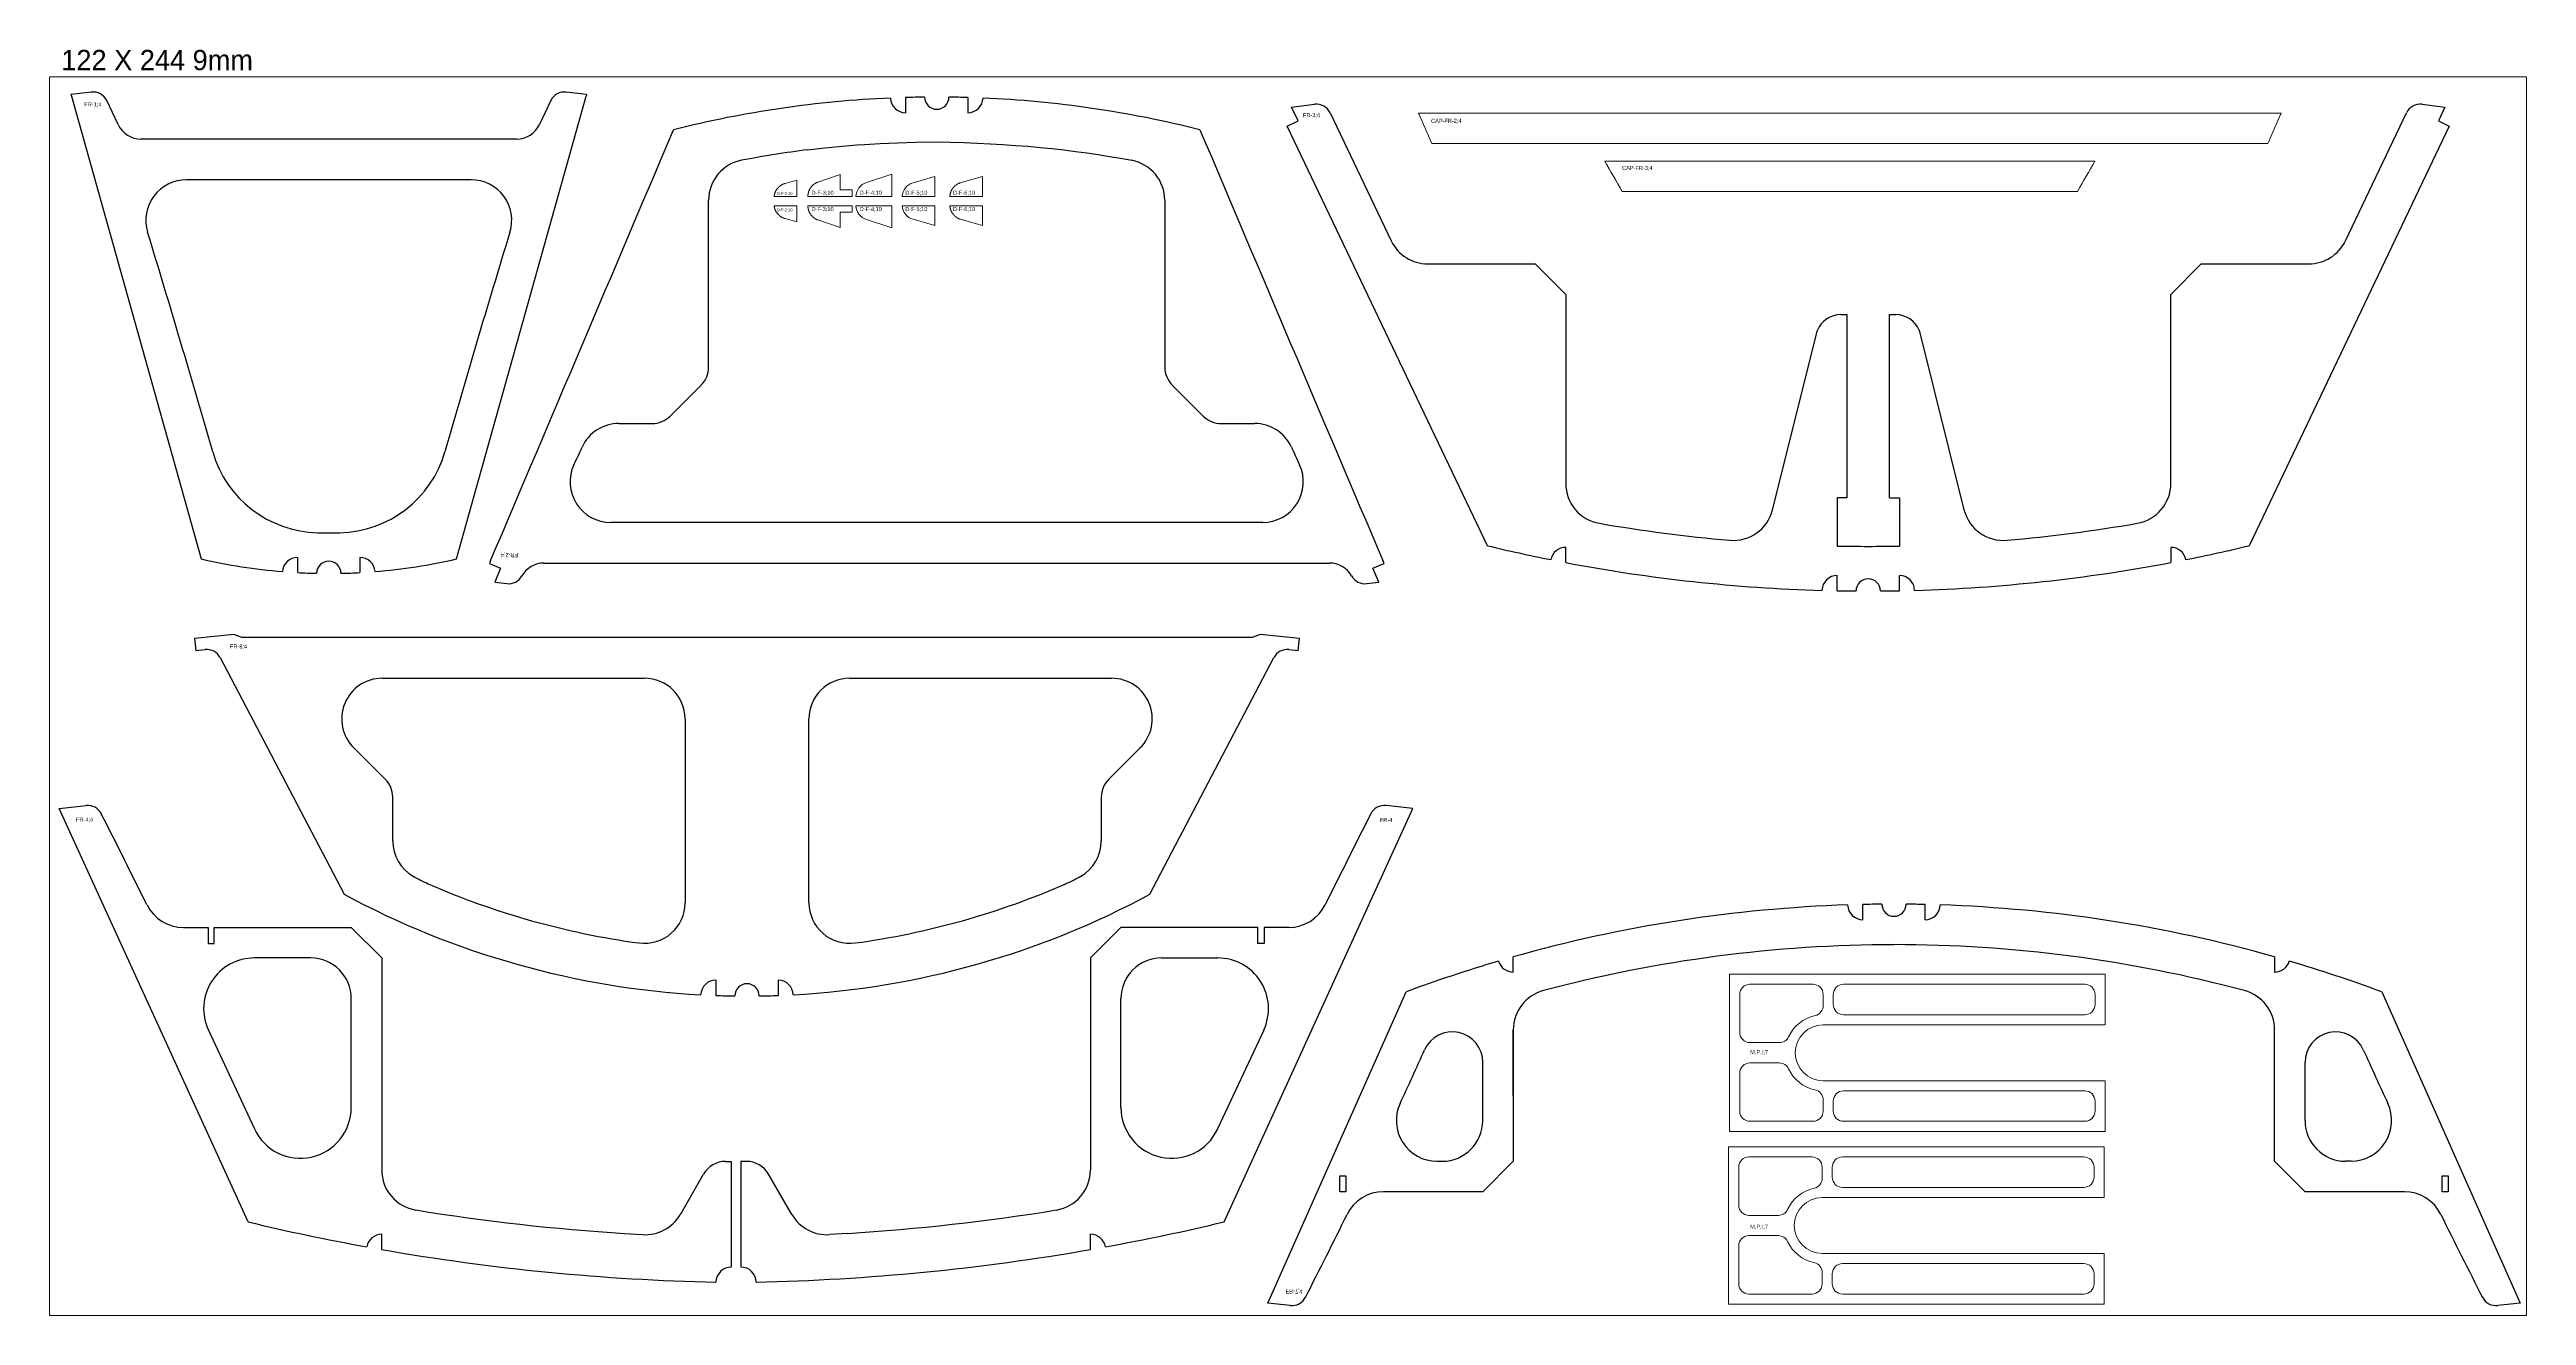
# Model space of a CAD drawing. Header units: millimetres. Extents: x 0 to 7720, y 0 to 5733.
# Drawn here: x 5280 to 7720, y 4486 to 5733 of the extents above; entities that cross this region are included whole.
import ezdxf

# ---------------------------------------------------------------- set-up
doc = ezdxf.new("R2010")
doc.units = ezdxf.units.MM
doc.layers.add('CORTE_9MM', color=4, linetype='Continuous')
doc.layers.add('plate', color=3, linetype='Continuous')

msp = doc.modelspace()

# ---------------------------------------------------------------- linework, layer by layer
at = {"layer": 'CORTE_9MM'}
for p, q in [((5321.2, 5690.9), (5301, 5688.7, 0)), ((5809.1, 5688.7, 0), (5789, 5690.9)), ((6123.3, 5685.6), (6123.3, 5670.6)), ((6184.6, 5685.6), (6184.6, 5670.6)), ((5347.6, 5658.9), (5336.4, 5682.5)), ((5773.8, 5682.5), (5762.5, 5658.9)), ((6499.2, 5657.4, 0), (6510, 5662.6, 0)), ((6503.6, 5676.1, 0), (6526.1, 5678.9, 0)), ((6510, 5662.6, 0), (6503.6, 5676.1, 0)), ((6541.5, 5670.5, 0), (6601.6, 5544.5, 0)), ((7541.6, 5544.5, 0), (7601.7, 5670.5, 0)), ((7617.1, 5678.9, 0), (7639.6, 5676.1, 0)), ((7639.6, 5676.1, 0), (7633.2, 5662.6, 0)), ((7633.2, 5662.6, 0), (7644, 5657.4, 0)), ((5740, 5644.6), (5370.2, 5644.6)), ((6696.4, 5244.1, 0), (6499.2, 5657.4, 0)), ((7644, 5657.4, 0), (7446.8, 5244.1, 0)), ((5695.3, 5604.6), (5414.9, 5604.6)), ((5929.3, 5420.1), (5929.3, 5584.5)), ((6378.6, 5584.4), (6378.6, 5420.1)), ((6637.7, 5521.7, 0), (6743.6, 5521.7, 0)), ((6743.6, 5521.7, 0), (6773.6, 5491.7, 0)), ((7369.7, 5491.7, 0), (7399.7, 5521.7, 0)), ((7399.7, 5521.7, 0), (7505.5, 5521.7, 0)), ((6773.6, 5491.7, 0), (6773.6, 5305.6, 0)), ((7369.7, 5305.6, 0), (7369.7, 5491.7, 0)), ((7044.6, 5471.7, 0), (7050.6, 5471.7, 0)), ((7050.6, 5471.7, 0), (7050.6, 5291.3, 0)), ((7092.6, 5471.7, 0), (7098.7, 5471.7, 0)), ((7092.6, 5291.3, 0), (7092.6, 5471.7, 0)), ((6977.4, 5279.6, 0), (7021.5, 5456.3, 0)), ((7121.7, 5456.3, 0), (7165.9, 5279.6, 0)), ((5891.4, 5371.8), (5922, 5402.4)), ((6385.9, 5402.4), (6416.5, 5371.8)), ((5840.9, 5364.5), (5873.7, 5364.5)), ((6434.2, 5364.5), (6467, 5364.5)), ((7041, 5291.3, 0), (7041, 5243.8, 0)), ((7050.6, 5291.3, 0), (7041, 5291.3, 0)), ((7092.6, 5291.3, 0), (7102.3, 5291.3, 0)), ((7102.3, 5291.3, 0), (7102.3, 5243.8, 0)), ((6475.1, 5267), (5832.8, 5267)), ((5524.4, 5232.6), (5524.4, 5217.7, 0)), ((5585.7, 5232.6), (5585.7, 5217.7, 0)), ((5714.5, 5229.5, 0), (5713.3, 5226.7, 0)), ((5713.3, 5226.7, 0), (5724.3, 5222, 0)), ((5724.3, 5222, 0), (5718.5, 5208.2, 0)), ((5767, 5227), (6540.9, 5227)), ((6583.6, 5222, 0), (6594.6, 5226.7, 0)), ((6589.4, 5208.2, 0), (6583.6, 5222, 0)), ((6594.6, 5226.7, 0), (6593.4, 5229.5, 0)), ((6773.6, 5227.5, 0), (6773.6, 5242.5, 0)), ((7369.7, 5242.5, 0), (7369.7, 5227.5, 0)), ((5718.5, 5208.2, 0), (5730.4, 5206.8)), ((6577.5, 5206.8), (6589.4, 5208.2, 0)), ((7041, 5199.8, 0), (7041, 5214.8)), ((7102.3, 5199.8, 0), (7102.3, 5214.8)), ((5461.4, 5156.7, 0), (5422.8, 5152.8, 0)), ((5422.8, 5152.8, 0), (5424.1, 5140.9, 0)), ((5469.3, 5153.6, 0), (5461.4, 5156.7, 0)), ((6464.8, 5153.6, 0), (5469.3, 5153.6, 0)), ((6472.7, 5156.7, 0), (6464.8, 5153.6, 0)), ((6511.3, 5152.8, 0), (6472.7, 5156.7, 0)), ((6510, 5140.9, 0), (6511.3, 5152.8, 0)), ((5424.1, 5140.9, 0), (5433.2, 5141.8, 0)), ((5448, 5133.9, 0), (5570.2, 4900.9, 0)), ((6363.9, 4900.9, 0), (6486.1, 5133.9, 0)), ((6500.9, 5141.8, 0), (6510, 5140.9, 0)), ((5607.8, 5113.6, 0), (5866.1, 5113.6, 0)), ((6068.1, 5113.6, 0), (6326.3, 5113.6, 0)), ((5906.1, 5073.6, 0), (5906.1, 4892.5, 0)), ((6028.1, 4892.5, 0), (6028.1, 5073.6, 0)), ((5610.7, 5014.1, 0), (5580.1, 5044.7, 0)), ((6354, 5044.7, 0), (6323.4, 5014.1, 0)), ((5289.6, 4985.2), (5316, 4988.2)), ((5475.6, 4578.1), (5289.6, 4985.2)), ((5618.1, 4953.3, 0), (5618.1, 4996.5, 0)), ((6316.1, 4996.5, 0), (6316.1, 4953.3, 0)), ((6437, 4578.1), (6623, 4985.2)), ((6623, 4985.2), (6596.6, 4988.2)), ((7066.3, 4875.8, 0), (7066.3, 4890.8, 0)), ((7127.6, 4875.8, 0), (7127.6, 4890.8, 0)), ((5411.9, 4868.1), (5436.2, 4868.1)), ((5436.2, 4868.1), (5436.2, 4852.5)), ((5442.2, 4868.1), (5577.2, 4868.1)), ((5442.2, 4852.5), (5442.2, 4868.1)), ((5577.2, 4868.1), (5607.2, 4838.1)), ((6335.4, 4868.1), (6305.4, 4838.1)), ((6470.4, 4868.1), (6335.4, 4868.1)), ((6470.4, 4852.5), (6470.4, 4868.1)), ((6476.4, 4868.1), (6476.4, 4852.5)), ((6500.7, 4868.1), (6476.4, 4868.1)), ((5436.2, 4852.5), (5442.2, 4852.5)), ((5537.2, 4838.1), (5481.8, 4838.1)), ((5607.2, 4838.1), (5607.2, 4629.3)), ((6305.4, 4838.1), (6305.4, 4629.3)), ((6375.4, 4838.1), (6430.8, 4838.1)), ((6476.4, 4852.5), (6470.4, 4852.5)), ((6721.9, 4824.2), (6721.9, 4839.2, 0)), ((7471.9, 4839.2, 0), (7471.9, 4824.2)), ((5936.4, 4816.2, 0), (5936.4, 4801.2, 0)), ((5997.7, 4816.2, 0), (5997.7, 4801.2, 0)), ((5577.2, 4690.8), (5577.2, 4798.1)), ((6335.4, 4690.8), (6335.4, 4798.1)), ((6480.2, 4498.2, 0), (6616.5, 4804.8, 0)), ((7577.4, 4804.8, 0), (7713.7, 4498.2, 0)), ((5436.5, 4767), (5481.9, 4669.7)), ((6476.1, 4767), (6430.7, 4669.7)), ((6721.9, 4767.3, 0), (6721.9, 4637.9, 0)), ((6721.9, 4702.6), (6721.9, 4767.3)), ((7471.9, 4637.9, 0), (7471.9, 4767.3, 0)), ((6691.9, 4677.9, 0), (6691.9, 4735.3, 0)), ((7501.9, 4677.9, 0), (7501.9, 4735.3, 0)), ((5946, 4637.7), (5951.5, 4637.7)), ((5951.5, 4637.7), (5951.5, 4533.6)), ((5961.1, 4637.7), (5961.1, 4533.6)), ((5966.6, 4637.7), (5961.1, 4637.7)), ((6646.7, 4637.9, 0), (6651.9, 4637.9, 0)), ((6721.9, 4637.9, 0), (6691.9, 4607.9, 0)), ((7501.9, 4607.9, 0), (7471.9, 4637.9, 0)), ((7547.2, 4637.9, 0), (7541.9, 4637.9, 0)), ((5901.4, 4585.5), (5924.3, 4625.2)), ((6011.2, 4585.5), (5988.3, 4625.2)), ((6550.9, 4623.5, 0), (6556.9, 4623.5, 0)), ((6550.9, 4607.9, 0), (6550.9, 4623.5, 0)), ((6556.9, 4623.5, 0), (6556.9, 4607.9)), ((7636.9, 4623.5, 0), (7642.9, 4623.5, 0)), ((7636.9, 4607.9, 0), (7636.9, 4623.5, 0)), ((7642.9, 4623.5, 0), (7642.9, 4607.9, 0)), ((6556.9, 4607.9), (6550.9, 4607.9, 0)), ((6691.9, 4607.9, 0), (6594.1, 4607.9, 0)), ((7599.7, 4607.9, 0), (7501.9, 4607.9, 0)), ((7642.9, 4607.9, 0), (7636.9, 4607.9, 0)), ((5607.2, 4550.9), (5607.2, 4565.9)), ((5846.3, 4566.7), (5864.2, 4565.6)), ((6066.2, 4566.7), (6048.4, 4565.6)), ((6305.4, 4550.9), (6305.4, 4565.9)), ((6502.2, 4495.7, 0), (6480.2, 4498.2, 0)), ((7713.7, 4498.2, 0), (7691.7, 4495.7, 0))]:
    msp.add_line(p, q, dxfattribs=at)
at = {"layer": 'CORTE_9MM', "lineweight": 0}
for p, q in [((6935, 4822.2), (6935, 4667.2)), ((7305, 4717.2, -18), (7195.2, 4717.2, -18)), ((6934, 4652.1), (6934, 4497.1)), ((7304, 4547.1, -18), (7194.1, 4547.1, -18))]:
    msp.add_line(p, q, dxfattribs=at)
at = {"layer": 'CORTE_9MM', "extrusion": (-0.000124169, -3.42711e-05, -1)}
msp.add_lwpolyline([(-5301.5, 5687), (-5429.3, 5231.2)], dxfattribs=at)
at = {"layer": 'CORTE_9MM', "extrusion": (0.00012417, -3.42716e-05, -1)}
msp.add_lwpolyline([(-5680.8, 5231.2), (-5808.6, 5687)], dxfattribs=at)
at = {"layer": 'CORTE_9MM', "lineweight": 0}
for points in [[(6641.7, 5640.3), (7465.2, 5640.3, 0.002152), (7478.5, 5670.3), (6628.4, 5670.3, 0.002152), (6641.7, 5640.3)], [(6829.3, 5593), (7277.6, 5593, 0.001798), (7294.9, 5623), (6812, 5623, 0.001796), (6829.3, 5593)], [(6074.3, 5588.2, -0.313822), (6084.7, 5601.8), (6109.9, 5610), (6109.9, 5588.2), (6074.3, 5588.2)], [(6119.8, 5588.2, -0.316347), (6130.6, 5601.6), (6152, 5607.8), (6152, 5588.2), (6119.8, 5588.2)], [(6074.3, 5579, 0.313822), (6084.7, 5565.4), (6109.9, 5557.2), (6109.9, 5579), (6074.3, 5579)], [(6119.8, 5579, 0.316347), (6130.6, 5565.6), (6152, 5559.4), (6152, 5579), (6119.8, 5579)], [(6935, 4822.2), (6935, 4667.2), (7305, 4667.2), (7305, 4717.2), (7027.2, 4717.2, -1), (7027.2, 4772.2), (7305, 4772.2), (7305, 4822.2), (6935, 4822.2)], [(6945, 4802.2), (6945, 4764.7, 0.414214), (6955, 4754.7), (6984.1, 4754.7, 0.291942), (6993.2, 4760.5, -0.235219), (7019.3, 4781.4, 0.353366), (7027.2, 4791.2), (7027.2, 4802.2, 0.414214), (7017.2, 4812.2), (6955, 4812.2, 0.414214), (6945, 4802.2)], [(7295, 4802.2), (7295, 4792.2, -0.414214), (7285, 4782.2), (7047.2, 4782.2, -0.414214), (7037.2, 4792.2), (7037.2, 4802.2, -0.414214), (7047.2, 4812.2), (7285, 4812.2, -0.414214), (7295, 4802.2)], [(6945, 4687.2), (6945, 4724.7, -0.414214), (6955, 4734.7), (6984.1, 4734.7, -0.291942), (6993.2, 4728.9, 0.235219), (7019.3, 4708.1, -0.353366), (7027.2, 4698.3), (7027.2, 4687.2, -0.414214), (7017.2, 4677.2), (6955, 4677.2, -0.414214), (6945, 4687.2)], [(7295, 4687.2), (7295, 4697.2, 0.414214), (7285, 4707.2), (7047.2, 4707.2, 0.414214), (7037.2, 4697.2), (7037.2, 4687.2, 0.414214), (7047.2, 4677.2), (7285, 4677.2, 0.414214), (7295, 4687.2)], [(6934, 4652.1), (6934, 4497.1), (7304, 4497.1), (7304, 4547.1), (7026.2, 4547.1, -1), (7026.2, 4602.1), (7304, 4602.1), (7304, 4652.1), (6934, 4652.1)], [(6944, 4632.1), (6944, 4594.6, 0.414214), (6954, 4584.6), (6983.1, 4584.6, 0.291942), (6992.2, 4590.4, -0.235219), (7018.3, 4611.3, 0.353366), (7026.2, 4621.1), (7026.2, 4632.1, 0.414214), (7016.2, 4642.1), (6954, 4642.1, 0.414214), (6944, 4632.1)], [(7294, 4632.1), (7294, 4622.1, -0.414214), (7284, 4612.1), (7046.2, 4612.1, -0.414214), (7036.2, 4622.1), (7036.2, 4632.1, -0.414214), (7046.2, 4642.1), (7284, 4642.1, -0.414214), (7294, 4632.1)], [(6944, 4517.1), (6944, 4554.6, -0.414214), (6954, 4564.6), (6983.1, 4564.6, -0.291942), (6992.2, 4558.8, 0.235219), (7018.3, 4538, -0.353366), (7026.2, 4528.2), (7026.2, 4517.1, -0.414214), (7016.2, 4507.1), (6954, 4507.1, -0.414214), (6944, 4517.1)], [(7294, 4517.1), (7294, 4527.1, 0.414214), (7284, 4537.1), (7046.2, 4537.1, 0.414214), (7036.2, 4527.1), (7036.2, 4517.1, 0.414214), (7046.2, 4507.1), (7284, 4507.1, 0.414214), (7294, 4517.1)]]:
    msp.add_lwpolyline(points, format="xyb", close=True, dxfattribs=at)
at = {"layer": 'CORTE_9MM'}
for points in [[(6027.1, 5634.1), (6040.4, 5635.7), (6053.9, 5637.1), (6060.9, 5637.7), (6067.9, 5638.3), (6075.2, 5638.9), (6082.7, 5639.4), (6098.4, 5640.2), (6115.4, 5640.9), (6133.8, 5641.5), (6154, 5641.8)], [(6154, 5641.8), (6167.5, 5641.5), (6180.8, 5641.2), (6193.8, 5640.7), (6206.6, 5640), (6219.2, 5639.3), (6231.6, 5638.4), (6243.8, 5637.5), (6255.7, 5636.4), (6267.5, 5635.2), (6279.1, 5633.9), (6290.6, 5632.5), (6301.9, 5631), (6313.1, 5629.3), (6324.2, 5627.6), (6335.1, 5625.7), (6346, 5623.7)]]:
    msp.add_lwpolyline(points, dxfattribs=at)
at = {"layer": 'CORTE_9MM', "lineweight": 0}
for points in [[(5993.8, 5588.2), (5993.8, 5588.4), (5993.8, 5588.6), (5993.9, 5588.8), (5993.9, 5589.1), (5993.9, 5589.3), (5994, 5589.5), (5994, 5589.7), (5994.1, 5589.9), (5994.1, 5590.2), (5994.2, 5590.4), (5994.2, 5590.6), (5994.3, 5590.8), (5994.4, 5591), (5994.4, 5591.2), (5994.5, 5591.4), (5994.6, 5591.6), (5994.6, 5591.8), (5994.7, 5592), (5994.8, 5592.2), (5994.9, 5592.4), (5995, 5592.6), (5995.1, 5592.8), (5995.1, 5593), (5995.2, 5593.2), (5995.3, 5593.4), (5995.4, 5593.6), (5995.5, 5593.7), (5995.6, 5593.9), (5995.7, 5594.1), (5995.8, 5594.3), (5996, 5594.5), (5996.1, 5594.6), (5996.2, 5594.8), (5996.3, 5595), (5996.4, 5595.2), (5996.6, 5595.4), (5996.7, 5595.6), (5996.8, 5595.7), (5997, 5595.9), (5997.1, 5596.1), (5997.3, 5596.2), (5997.4, 5596.4), (5997.6, 5596.6), (5997.7, 5596.7), (5997.9, 5596.9), (5998, 5597.1), (5998.2, 5597.2), (5998.3, 5597.4), (5998.5, 5597.5), (5998.7, 5597.7), (5998.8, 5597.8), (5999, 5598), (5999.2, 5598.1), (5999.3, 5598.3), (5999.5, 5598.4), (5999.7, 5598.5), (5999.9, 5598.7), (6000.1, 5598.8), (6000.2, 5598.9), (6000.4, 5599), (6000.6, 5599.2), (6000.8, 5599.3), (6001, 5599.4), (6001.2, 5599.5), (6001.4, 5599.6), (6001.5, 5599.7), (6001.7, 5599.8), (6001.9, 5599.9), (6002.1, 5600), (6002.3, 5600.1), (6002.5, 5600.2), (6002.7, 5600.3), (6002.9, 5600.3), (6003, 5600.4), (6003.2, 5600.5), (6003.4, 5600.6), (6003.6, 5600.6), (6003.8, 5600.7), (6004, 5600.8), (6004.2, 5600.8), (6004.5, 5600.9), (6016, 5604.3), (6016, 5588.2), (5993.8, 5588.2)], [(6027, 5588.2), (6070.8, 5588.2), (6070.8, 5594.6), (6058.8, 5594.6), (6058.8, 5609.6), (6036.9, 5602.3), (6036.7, 5602.2), (6036.6, 5602.2), (6036.5, 5602.1), (6036.4, 5602.1), (6036.4, 5602.1), (6036.3, 5602), (6036.2, 5602), (6036, 5601.9), (6035.8, 5601.8), (6035.6, 5601.7), (6035.5, 5601.7), (6035.3, 5601.6), (6035.1, 5601.5), (6035, 5601.4), (6034.8, 5601.3), (6034.6, 5601.2), (6034.5, 5601.1), (6034.4, 5601.1), (6034.3, 5601), (6034.2, 5601), (6034.1, 5600.9), (6034, 5600.8), (6033.9, 5600.8), (6033.8, 5600.7), (6033.7, 5600.6), (6033.6, 5600.6), (6033.5, 5600.5), (6033.3, 5600.4), (6033.1, 5600.2), (6032.9, 5600.1), (6032.8, 5600), (6032.6, 5599.8), (6032.4, 5599.7), (6032.2, 5599.5), (6032.1, 5599.4), (6031.9, 5599.2), (6031.7, 5599.1), (6031.5, 5598.9), (6031.5, 5598.8), (6031.4, 5598.7), (6031.3, 5598.6), (6031.2, 5598.5), (6031.1, 5598.5), (6031, 5598.4), (6030.9, 5598.3), (6030.9, 5598.2), (6030.8, 5598.1), (6030.7, 5598), (6030.6, 5597.9), (6030.5, 5597.8), (6030.5, 5597.7), (6030.4, 5597.6), (6030.3, 5597.5), (6030.2, 5597.4), (6030.1, 5597.3), (6030.1, 5597.2), (6030, 5597.1), (6029.9, 5597), (6029.8, 5596.9), (6029.8, 5596.8), (6029.7, 5596.7), (6029.6, 5596.6), (6029.6, 5596.5), (6029.5, 5596.4), (6029.4, 5596.3), (6029.4, 5596.2), (6029.3, 5596.1), (6029.2, 5596), (6029.2, 5595.9), (6029.1, 5595.8), (6029, 5595.7), (6029, 5595.6), (6028.9, 5595.4), (6028.9, 5595.3), (6028.8, 5595.2), (6028.7, 5595.1), (6028.7, 5595), (6028.6, 5594.9), (6028.6, 5594.8), (6028.5, 5594.7), (6028.5, 5594.6), (6028.4, 5594.4), (6028.4, 5594.3), (6028.3, 5594.2), (6028.3, 5594.1), (6028.2, 5594), (6028.2, 5593.9), (6028.1, 5593.8), (6028.1, 5593.6), (6028, 5593.5), (6028, 5593.4), (6027.9, 5593.3), (6027.9, 5593.2), (6027.9, 5593.1), (6027.8, 5592.9), (6027.8, 5592.8), (6027.7, 5592.7), (6027.7, 5592.6), (6027.7, 5592.5), (6027.6, 5592.4), (6027.6, 5592.2), (6027.6, 5592.1), (6027.5, 5592), (6027.5, 5591.9), (6027.5, 5591.8), (6027.5, 5591.6), (6027.4, 5591.5), (6027.4, 5591.4), (6027.4, 5591.3), (6027.3, 5591.1), (6027.3, 5591), (6027.3, 5590.9), (6027.3, 5590.8), (6027.3, 5590.7), (6027.2, 5590.5), (6027.2, 5590.4), (6027.2, 5590.3), (6027.2, 5590.2), (6027.2, 5590), (6027.1, 5589.9), (6027.1, 5589.8), (6027.1, 5589.7), (6027.1, 5589.6), (6027.1, 5589.4), (6027.1, 5589.3), (6027.1, 5589.2), (6027.1, 5589.1), (6027.1, 5588.9), (6027.1, 5588.8), (6027.1, 5588.7), (6027.1, 5588.6), (6027.1, 5588.4), (6027, 5588.3), (6027, 5588.2)], [(6166.9, 5588.2), (6198.9, 5588.2), (6198.9, 5607.9), (6178.2, 5601.9), (6177.4, 5601.6), (6177.1, 5601.5), (6176.9, 5601.5), (6176.8, 5601.4), (6176.6, 5601.4), (6176.5, 5601.3), (6176.4, 5601.3), (6176.2, 5601.2), (6176.1, 5601.2), (6176, 5601.1), (6175.7, 5601), (6175.5, 5600.9), (6175.4, 5600.8), (6175.2, 5600.8), (6175, 5600.7), (6174.9, 5600.6), (6174.8, 5600.5), (6174.6, 5600.5), (6174.5, 5600.4), (6174.4, 5600.3), (6174.3, 5600.3), (6174.2, 5600.2), (6174, 5600.1), (6173.9, 5600), (6173.7, 5599.9), (6173.6, 5599.8), (6173.4, 5599.7), (6173.3, 5599.6), (6173.2, 5599.5), (6173, 5599.4), (6172.9, 5599.3), (6172.7, 5599.2), (6172.6, 5599.1), (6172.5, 5599), (6172.3, 5598.9), (6172.2, 5598.8), (6172.1, 5598.7), (6171.9, 5598.6), (6171.8, 5598.4), (6171.7, 5598.4), (6171.6, 5598.3), (6171.5, 5598.2), (6171.4, 5598.1), (6171.3, 5598), (6171.2, 5597.9), (6171.1, 5597.8), (6171, 5597.7), (6170.9, 5597.5), (6170.8, 5597.4), (6170.7, 5597.3), (6170.6, 5597.2), (6170.5, 5597.1), (6170.4, 5597), (6170.3, 5596.9), (6170.2, 5596.8), (6170.1, 5596.7), (6170.1, 5596.6), (6170, 5596.5), (6169.9, 5596.4), (6169.8, 5596.2), (6169.7, 5596.1), (6169.6, 5596), (6169.6, 5595.9), (6169.5, 5595.8), (6169.4, 5595.7), (6169.3, 5595.5), (6169.2, 5595.4), (6169.2, 5595.3), (6169.1, 5595.2), (6169, 5595.1), (6168.9, 5594.9), (6168.8, 5594.7), (6168.7, 5594.6), (6168.6, 5594.4), (6168.5, 5594.2), (6168.4, 5594), (6168.3, 5593.8), (6168.2, 5593.6), (6168.1, 5593.4), (6168, 5593.2), (6168, 5593), (6167.9, 5592.8), (6167.8, 5592.6), (6167.7, 5592.4), (6167.7, 5592.2), (6167.6, 5592), (6167.5, 5591.7), (6167.5, 5591.5), (6167.4, 5591.3), (6167.3, 5591.1), (6167.3, 5590.9), (6167.2, 5590.7), (6167.2, 5590.5), (6167.1, 5590.2), (6167.1, 5590), (6167.1, 5589.8), (6167, 5589.6), (6167, 5589.4), (6167, 5589.2), (6166.9, 5588.9), (6166.9, 5588.7), (6166.9, 5588.5), (6166.9, 5588.3), (6166.9, 5588.2)], [(5993.8, 5579), (5993.8, 5578.8), (5993.8, 5578.6), (5993.9, 5578.4), (5993.9, 5578.2), (5993.9, 5577.9), (5994, 5577.7), (5994, 5577.5), (5994.1, 5577.3), (5994.1, 5577.1), (5994.2, 5576.9), (5994.2, 5576.6), (5994.3, 5576.4), (5994.4, 5576.2), (5994.4, 5576), (5994.5, 5575.8), (5994.6, 5575.6), (5994.6, 5575.4), (5994.7, 5575.2), (5994.8, 5575), (5994.9, 5574.8), (5995, 5574.6), (5995.1, 5574.4), (5995.1, 5574.2), (5995.2, 5574), (5995.3, 5573.9), (5995.4, 5573.7), (5995.5, 5573.5), (5995.6, 5573.3), (5995.7, 5573.1), (5995.8, 5572.9), (5996, 5572.8), (5996.1, 5572.6), (5996.2, 5572.4), (5996.3, 5572.2), (5996.4, 5572), (5996.6, 5571.9), (5996.7, 5571.7), (5996.8, 5571.5), (5997, 5571.3), (5997.1, 5571.2), (5997.3, 5571), (5997.4, 5570.8), (5997.6, 5570.6), (5997.7, 5570.5), (5997.9, 5570.3), (5998, 5570.2), (5998.2, 5570), (5998.3, 5569.9), (5998.5, 5569.7), (5998.7, 5569.6), (5998.8, 5569.4), (5999, 5569.3), (5999.2, 5569.1), (5999.3, 5569), (5999.5, 5568.8), (5999.7, 5568.7), (5999.9, 5568.6), (6000.1, 5568.4), (6000.2, 5568.3), (6000.4, 5568.2), (6000.6, 5568.1), (6000.8, 5568), (6001, 5567.8), (6001.2, 5567.7), (6001.4, 5567.6), (6001.5, 5567.5), (6001.7, 5567.4), (6001.9, 5567.3), (6002.1, 5567.2), (6002.3, 5567.1), (6002.5, 5567.1), (6002.7, 5567), (6002.9, 5566.9), (6003, 5566.8), (6003.2, 5566.7), (6003.4, 5566.7), (6003.6, 5566.6), (6003.8, 5566.5), (6004, 5566.5), (6004.2, 5566.4), (6004.5, 5566.3), (6016, 5563), (6016, 5579), (5993.8, 5579)], [(6027, 5579), (6070.8, 5579), (6070.8, 5572.6), (6058.8, 5572.6), (6058.8, 5557.6), (6036.9, 5565), (6036.7, 5565), (6036.6, 5565.1), (6036.5, 5565.1), (6036.4, 5565.1), (6036.4, 5565.2), (6036.3, 5565.2), (6036.2, 5565.2), (6036, 5565.3), (6035.8, 5565.4), (6035.6, 5565.5), (6035.5, 5565.6), (6035.3, 5565.7), (6035.1, 5565.7), (6035, 5565.8), (6034.8, 5565.9), (6034.6, 5566), (6034.5, 5566.1), (6034.4, 5566.2), (6034.3, 5566.2), (6034.2, 5566.3), (6034.1, 5566.3), (6034, 5566.4), (6033.9, 5566.5), (6033.8, 5566.5), (6033.7, 5566.6), (6033.6, 5566.6), (6033.5, 5566.7), (6033.3, 5566.8), (6033.1, 5567), (6032.9, 5567.1), (6032.8, 5567.3), (6032.6, 5567.4), (6032.4, 5567.6), (6032.2, 5567.7), (6032.1, 5567.9), (6031.9, 5568), (6031.7, 5568.2), (6031.5, 5568.3), (6031.5, 5568.4), (6031.4, 5568.5), (6031.3, 5568.6), (6031.2, 5568.7), (6031.1, 5568.8), (6031, 5568.9), (6030.9, 5569), (6030.9, 5569.1), (6030.8, 5569.1), (6030.7, 5569.2), (6030.6, 5569.3), (6030.5, 5569.4), (6030.5, 5569.5), (6030.4, 5569.6), (6030.3, 5569.7), (6030.2, 5569.8), (6030.1, 5569.9), (6030.1, 5570), (6030, 5570.1), (6029.9, 5570.2), (6029.8, 5570.3), (6029.8, 5570.4), (6029.7, 5570.5), (6029.6, 5570.6), (6029.6, 5570.7), (6029.5, 5570.8), (6029.4, 5570.9), (6029.4, 5571), (6029.3, 5571.1), (6029.2, 5571.2), (6029.2, 5571.4), (6029.1, 5571.5), (6029, 5571.6), (6029, 5571.7), (6028.9, 5571.8), (6028.9, 5571.9), (6028.8, 5572), (6028.7, 5572.1), (6028.7, 5572.2), (6028.6, 5572.3), (6028.6, 5572.4), (6028.5, 5572.6), (6028.5, 5572.7), (6028.4, 5572.8), (6028.4, 5572.9), (6028.3, 5573), (6028.3, 5573.1), (6028.2, 5573.2), (6028.2, 5573.4), (6028.1, 5573.5), (6028.1, 5573.6), (6028, 5573.7), (6028, 5573.8), (6027.9, 5573.9), (6027.9, 5574), (6027.9, 5574.2), (6027.8, 5574.3), (6027.8, 5574.4), (6027.7, 5574.5), (6027.7, 5574.6), (6027.7, 5574.8), (6027.6, 5574.9), (6027.6, 5575), (6027.6, 5575.1), (6027.5, 5575.2), (6027.5, 5575.4), (6027.5, 5575.5), (6027.5, 5575.6), (6027.4, 5575.7), (6027.4, 5575.8), (6027.4, 5576), (6027.3, 5576.1), (6027.3, 5576.2), (6027.3, 5576.3), (6027.3, 5576.4), (6027.3, 5576.6), (6027.2, 5576.7), (6027.2, 5576.8), (6027.2, 5576.9), (6027.2, 5577.1), (6027.2, 5577.2), (6027.1, 5577.3), (6027.1, 5577.4), (6027.1, 5577.6), (6027.1, 5577.7), (6027.1, 5577.8), (6027.1, 5577.9), (6027.1, 5578.1), (6027.1, 5578.2), (6027.1, 5578.3), (6027.1, 5578.4), (6027.1, 5578.5), (6027.1, 5578.7), (6027.1, 5578.8), (6027, 5578.9), (6027, 5579)], [(6166.9, 5579), (6198.9, 5579), (6198.9, 5559.4), (6178.2, 5565.4), (6177.4, 5565.6), (6177.1, 5565.7), (6176.9, 5565.8), (6176.8, 5565.8), (6176.6, 5565.9), (6176.5, 5565.9), (6176.4, 5566), (6176.2, 5566), (6176.1, 5566.1), (6176, 5566.1), (6175.7, 5566.2), (6175.5, 5566.3), (6175.4, 5566.4), (6175.2, 5566.5), (6175, 5566.6), (6174.9, 5566.6), (6174.8, 5566.7), (6174.6, 5566.8), (6174.5, 5566.8), (6174.4, 5566.9), (6174.3, 5567), (6174.2, 5567), (6174, 5567.1), (6173.9, 5567.2), (6173.7, 5567.3), (6173.6, 5567.4), (6173.4, 5567.5), (6173.3, 5567.6), (6173.2, 5567.7), (6173, 5567.8), (6172.9, 5567.9), (6172.7, 5568), (6172.6, 5568.1), (6172.5, 5568.2), (6172.3, 5568.3), (6172.2, 5568.4), (6172.1, 5568.6), (6171.9, 5568.7), (6171.8, 5568.8), (6171.7, 5568.9), (6171.6, 5569), (6171.5, 5569.1), (6171.4, 5569.2), (6171.3, 5569.3), (6171.2, 5569.4), (6171.1, 5569.5), (6171, 5569.6), (6170.9, 5569.7), (6170.8, 5569.8), (6170.7, 5569.9), (6170.6, 5570), (6170.5, 5570.1), (6170.4, 5570.2), (6170.3, 5570.3), (6170.2, 5570.4), (6170.1, 5570.5), (6170.1, 5570.7), (6170, 5570.8), (6169.9, 5570.9), (6169.8, 5571), (6169.7, 5571.1), (6169.6, 5571.2), (6169.6, 5571.3), (6169.5, 5571.5), (6169.4, 5571.6), (6169.3, 5571.7), (6169.2, 5571.8), (6169.2, 5571.9), (6169.1, 5572), (6169, 5572.2), (6168.9, 5572.3), (6168.8, 5572.5), (6168.7, 5572.7), (6168.6, 5572.9), (6168.5, 5573.1), (6168.4, 5573.3), (6168.3, 5573.5), (6168.2, 5573.7), (6168.1, 5573.9), (6168, 5574.1), (6168, 5574.3), (6167.9, 5574.5), (6167.8, 5574.7), (6167.7, 5574.9), (6167.7, 5575.1), (6167.6, 5575.3), (6167.5, 5575.5), (6167.5, 5575.7), (6167.4, 5575.9), (6167.3, 5576.1), (6167.3, 5576.3), (6167.2, 5576.6), (6167.2, 5576.8), (6167.1, 5577), (6167.1, 5577.2), (6167.1, 5577.4), (6167, 5577.6), (6167, 5577.9), (6167, 5578.1), (6166.9, 5578.3), (6166.9, 5578.5), (6166.9, 5578.7), (6166.9, 5578.9), (6166.9, 5579)]]:
    msp.add_lwpolyline(points, close=True, dxfattribs=at)
at = {"layer": 'CORTE_9MM', "extrusion": (0.885738, 0.251691, -0.390026)}
msp.add_arc((4021.4, -8377, 6127.1), 10972.3, 89.9911, 90.0001, dxfattribs=at)
at = {"layer": 'CORTE_9MM', "extrusion": (5.15875e-06, 9.27844e-06, 1)}
msp.add_arc((5322.8, 5676, 0.1), 15, 25.5279, 96.3246, dxfattribs=at)
at = {"layer": 'CORTE_9MM'}
for centre, radius, start, end in [((5787.3, 5676, 0), 15, 83.6731, 154.4745), ((6153.9, 4624.7, 0), 1061.3, 90.6456, 91.6531), ((6154, 5686), 12, 180.3226, 359.6774), ((6154, 4624.7, 0), 1061.3, 88.3469, 89.3544), ((6154, 4623.3, 0), 1062.7, 92.4644, 104.1251), ((6123.3, 5685.6), 15, 182.1348, 270), ((6184.6, 5685.6), 15, 270, 357.8652), ((6153.9, 4623.3, 0), 1062.7, 75.8749, 87.5356), ((6528, 5664, 0), 15, 25.5077, 96.9415), ((5370.2, 5669.6, 0), 25, 205.5255, 270), ((5740, 5669.6, 0), 25, 270, 334.4745), ((5969.3, 5584.5), 40, 100.8687, 180.0001), ((6154, 4622.4), 1019.6, 97.1494, 100.8684), ((6338.6, 5584.4), 40, 0, 79.3077), ((5414.9, 5564.6, 0), 40, 90, 197.039), ((5695.3, 5564.6, 0), 40, 342.961, 90), ((-6412.3, 1939.9, 0), 12330.1, 15.99056, 17.03898), ((17522.4, 1939.9, 0), 12330.1, 162.96102, 164.00944), ((6637.7, 5561.7, 0), 40, 205.507, 270), ((7505.5, 5561.7, 0), 40, 270.0008, 334.4923), ((7044.6, 5446.7, 0), 25, 90, 157.3714), ((7098.7, 5446.7, 0), 25, 22.6286, 90), ((5904.3, 5420.1), 25, 315, 0), ((6403.6, 5420.1), 25, 180, 225), ((5873.7, 5389.5), 25, 270, 315), ((6434.2, 5389.5, 0), 25, 225, 270), ((5840.9, 5324.5), 40, 90, 155.3199), ((6467, 5324.5, 0), 40, 24.6801, 90), ((5546.5, 5366.9), 110, 195.9909, 268.7964), ((5563.7, 5366.9, 0), 110, 271.2033, 344.0094), ((5832.8, 5307, 0), 40, 155.214, 270), ((6475.1, 5307, 0), 40, 270, 24.786), ((6813.6, 5305.6, 0), 40, 180, 260.2088), ((7329.7, 5305.6, 0), 40, 279.7912, 0), ((6938.6, 5289.3, 0), 40, 264.9688, 345.9761), ((7204.7, 5289.3, 0), 40, 194.0239, 275.0312), ((5555.1, 5775.1, 0), 518.3, 268.7968, 271.2033), ((7071.6, 6801.1, 0), 1557.6, 260.2088, 264.9688), ((7071.6, 6801.1, 0), 1557.6, 275.0312, 279.7912), ((5555.1, 5216.8, 0), 12, 0.615, 179.385), ((5767, 5202), 25, 90, 150.5303), ((6540.9, 5202, 0), 25, 29.4697, 90), ((7072.2, 6803.8, 0), 1604.3, 256.4535, 258.7372), ((6773.6, 5227.5, 0), 15, 90, 169.0049), ((7369.7, 5227.5, 0), 15, 10.9951, 90), ((7071, 6803.8, 0), 1604.3, 281.2628, 283.5465), ((5732.2, 5221.7), 15, 263.1841, 330.5303), ((7071.6, 5199.5, 0), 12, 0.2158, 179.7842), ((5607.8, 5073.6, 0), 40, 90, 225.7693), ((5866.1, 5073.6, 0), 40, 0, 90), ((6068.1, 5073.6, 0), 40, 90, 180), ((6326.3, 5073.6, 0), 40, 314.2307, 90), ((5593.1, 4996.5, 0), 25, 360, 45), ((6341.1, 4996.5, 0), 25, 135, 180), ((5317.7, 4973.3, 0), 15, 26.9202, 96.6108), ((-3390.9, 551.3, 0), 9781.9, 26.3323, 26.92018), ((15303.5, 551.3, 0), 9781.9, 153.07982, 153.6677), ((6594.9, 4973.3, 0), 15, 83.3892, 153.0798), ((5658.1, 4953.3, 0), 40, 180, 239.9937), ((6276.1, 4953.3, 0), 40, 300.0063, 360), ((5713.1, 5048.6, 0), 150, 239.9937, 246.4343), ((5967, 5630.9, 0), 785.3, 246.4343, 262.2117), ((5967.1, 5630.9, 0), 785.3, 277.7888, 293.5663), ((6221, 5048.6, 0), 150, 293.5663, 300.0057), ((5411.9, 4908.1, 0), 40, 206.3323, 270), ((5967, 5636.2, 0), 835.6, 241.6498, 266.8738), ((5866.1, 4892.5, 0), 40, 262.2103, 0), ((5967.1, 5636.2, 0), 835.6, 273.1262, 298.3502), ((6068.1, 4892.5, 0), 40, 180, 277.7888), ((6500.7, 4908.1, 0), 40, 270, 333.6677), ((7096.9, 4891.1, 0), 12, 180.2469, 359.7531), ((5481.8, 4788.1), 50, 90, 204.9912), ((5537.2, 4798.1), 40, 360, 90), ((6375.4, 4798.1), 40, 90, 180), ((6430.8, 4788.1), 50, 335.0088, 90), ((7097, 3509.2, 0), 1341.9, 90.0026, 104.9132), ((7097, 3510.2, 0), 1341, 75.0813, 90.0029), ((5936.4, 4801.2, 0), 15, 90, 177.2913), ((5967, 4800.7, 0), 12, 0.4014, 179.5886), ((5997.7, 4801.2, 0), 15, 2.7087, 90), ((5967, 5636.2, 0), 835.6, 267.9023, 269.1771), ((5967.1, 5636.2, 0), 835.6, 270.8229, 272.0977), ((6761.9, 4767.3, 0), 40, 104.9132, 180), ((7431.9, 4767.3, 0), 40, 359.9998, 75.087), ((6661.9, 4735.3, 0), 30, 0, 155.7484), ((7531.9, 4735.3, 0), 30, 24.2516, 180), ((5527.2, 4690.8), 50, 204.9912, 360), ((6385.4, 4690.8), 50, 180, 335.0088), ((6646.7, 4677.9, 0), 40, 155.1214, 270), ((7547.2, 4677.9, 0), 40, 270, 24.8786), ((6651.9, 4677.9, 0), 40, 270, 0), ((7541.9, 4677.9, 0), 40, 180, 270), ((5946, 4612.7, 0), 25, 90, 150), ((5966.6, 4612.7), 25, 30, 90), ((5647.2, 4629.3), 40, 180, 260.7921), ((6265.4, 4629.3), 40, 279.2079, 360), ((5982.1, 6695.3, 0), 2132.9, 260.7921, 266.3512), ((5930.5, 6695.3, 0), 2132.9, 273.6488, 279.2079), ((6594.1, 4567.9, 0), 40, 90, 153.8181), ((7599.7, 4567.9, 0), 40, 26.1819, 90), ((5982.1, 6695.8), 2177.4, 256.5464, 259.689), ((5607.2, 4550.9, 0), 15, 90, 169.8864), ((5866.7, 4605.5, 0), 40, 266.3512, 330), ((6045.9, 4605.5, 0), 40, 210, 273.6488), ((6305.4, 4550.9, 0), 15, 10.1136, 90), ((5930.4, 6695.8), 2177.4, 280.311, 283.4536), ((12408.9, 6932.4, 0), 5319, 206.1819, 207.169), ((5982.1, 6695.8, 0), 2177.4, 260.0837, 268.7995), ((5930.4, 6695.8, 0), 2177.4, 271.2005, 279.9163), ((5951.5, 4518.6, 0), 15, 90, 178.9708), ((5961.1, 4518.6, 0), 15, 1.0404, 90), ((6503.8, 4510.7, 0), 15, 263.6705, 332.8355), ((7690, 4510.7, 0), 15, 207.166, 276.328)]:
    msp.add_arc(centre, radius, start, end, dxfattribs=at)
at = {"layer": 'CORTE_9MM', "extrusion": (0.885724, -0.251687, 0.390061)}
msp.add_arc((7058.2, -12545.4, 3713.5), 10972.3, 89.9911, 90.0001, dxfattribs=at)
at = {"layer": 'CORTE_9MM', "extrusion": (2.00999e-06, -3.65988e-06, 1)}
msp.add_arc((7615.3, 5664, 0), 15, 83.0569, 154.4938, dxfattribs=at)
at = {"layer": 'CORTE_9MM', "extrusion": (-0.01173, 0.00498, 0.999919)}
msp.add_arc((-508285.1, 223687.6, -41), 558497.1, 336.973733, 337.021036, dxfattribs=at)
at = {"layer": 'CORTE_9MM', "extrusion": (-0.000559822, -0.000237498, 1)}
msp.add_arc((510011.3, 219212.5, -4.9), 547008.5, 202.980129, 203.028425, dxfattribs=at)
at = {"layer": 'CORTE_9MM', "extrusion": (-2.52886e-08, 1.16207e-08, 1)}
msp.add_arc((-3616.3, 9670.3, 0), 10368, 335.21397, 335.31986, dxfattribs=at)
at = {"layer": 'CORTE_9MM', "extrusion": (-1.91223e-08, -8.83108e-09, 1)}
msp.add_arc((15924.2, 9670.3, 0), 10368, 204.68014, 204.78603, dxfattribs=at)
at = {"layer": 'CORTE_9MM', "extrusion": (-9.5688e-08, -5.14426e-07, 1)}
msp.add_arc((5555.1, 5775.6, 0), 558.8, 256.994, 265.3173, dxfattribs=at)
at = {"layer": 'CORTE_9MM', "extrusion": (1.01315e-14, 9.15796e-08, 1)}
msp.add_arc((5524.4, 5217.6, 0), 15, 90, 175.9411, dxfattribs=at)
at = {"layer": 'CORTE_9MM', "extrusion": (-1.01315e-14, 9.15796e-08, 1)}
msp.add_arc((5585.7, 5217.6, 0), 15, 4.0589, 90, dxfattribs=at)
at = {"layer": 'CORTE_9MM', "extrusion": (9.5688e-08, -5.14426e-07, 1)}
msp.add_arc((5555.1, 5775.6, 0), 558.8, 274.6827, 283.006, dxfattribs=at)
at = {"layer": 'CORTE_9MM', "extrusion": (2.99861e-09, 2.01615e-08, 1)}
msp.add_arc((7071.6, 6800.3, 0), 1600.8, 259.2695, 268.3653, dxfattribs=at)
at = {"layer": 'CORTE_9MM', "extrusion": (3.68701e-09, -8.11411e-07, 1)}
msp.add_arc((7071.6, 6802.6, 0), 1559.1, 268.8723, 269.999, dxfattribs=at)
at = {"layer": 'CORTE_9MM', "extrusion": (3.67453e-09, -1.54894e-06, 1)}
msp.add_arc((7071.6, 6797.1, 0), 1553.6, 269.999, 271.1297, dxfattribs=at)
at = {"layer": 'CORTE_9MM', "extrusion": (-2.99861e-09, 2.01615e-08, 1)}
msp.add_arc((7071.6, 6800.3, 0), 1600.8, 271.6347, 280.7305, dxfattribs=at)
at = {"layer": 'CORTE_9MM', "extrusion": (-8.18094e-08, -6.42284e-06, 1)}
msp.add_arc((5555.1, 5775.5, 0), 558.7, 266.8549, 268.7698, dxfattribs=at)
at = {"layer": 'CORTE_9MM', "extrusion": (8.18094e-08, -6.42284e-06, 1)}
msp.add_arc((5555.1, 5775.5, 0), 558.7, 271.2302, 273.1451, dxfattribs=at)
at = {"layer": 'CORTE_9MM', "extrusion": (-3.46346e-07, -6.83951e-07, 1)}
msp.add_arc((6575.7, 5221.7, 0), 15, 209.4712, 276.8144, dxfattribs=at)
at = {"layer": 'CORTE_9MM', "extrusion": (1.95165e-16, 1.41504e-08, 1)}
msp.add_arc((7041, 5199.8, 0), 15, 90, 178.5822, dxfattribs=at)
at = {"layer": 'CORTE_9MM', "extrusion": (7.91338e-09, 1.4537e-06, 1)}
msp.add_arc((7071.6, 6799.9, 0), 1600.4, 268.9013, 269.5693, dxfattribs=at)
at = {"layer": 'CORTE_9MM', "extrusion": (-7.91338e-09, 1.4537e-06, 1)}
msp.add_arc((7071.6, 6799.9, 0), 1600.4, 270.4307, 271.0987, dxfattribs=at)
at = {"layer": 'CORTE_9MM', "extrusion": (-1.95165e-16, 1.41504e-08, 1)}
msp.add_arc((7102.3, 5199.8, 0), 15, 1.4178, 90, dxfattribs=at)
at = {"layer": 'CORTE_9MM', "extrusion": (2.6829e-07, 1.52575e-07, 1)}
msp.add_arc((5434.7, 5126.9, 0), 15, 27.6857, 95.7094, dxfattribs=at)
at = {"layer": 'CORTE_9MM', "extrusion": (-2.9145e-08, -2.9152e-07, 1)}
msp.add_arc((6499.4, 5126.9, 0), 15, 84.2908, 152.3141, dxfattribs=at)
at = {"layer": 'CORTE_9MM', "extrusion": (-2.94661e-09, -3.0366e-09, 1)}
msp.add_arc((5562.5, 5027, 0), 25, 45, 45.7693, dxfattribs=at)
at = {"layer": 'CORTE_9MM', "extrusion": (-2.13843e-09, 2.1384e-09, 1)}
msp.add_arc((6371.6, 5027, 0), 25, 134.2307, 135, dxfattribs=at)
at = {"layer": 'CORTE_9MM', "extrusion": (1.24905e-08, -3.33792e-08, 1)}
msp.add_arc((7097, 3510.8, 0), 1380.3, 91.8969, 105.7658, dxfattribs=at)
at = {"layer": 'CORTE_9MM', "extrusion": (6.35275e-22, 2.45406e-09, 1)}
msp.add_arc((7066.3, 4890.8, 0), 15, 181.6426, 270, dxfattribs=at)
at = {"layer": 'CORTE_9MM', "extrusion": (-2.00851e-07, 9.03746e-06, 1)}
msp.add_arc((7096.9, 3512.8, 0), 1378.3, 90.4965, 91.2722, dxfattribs=at)
at = {"layer": 'CORTE_9MM', "extrusion": (2.00851e-07, 9.03746e-06, 1)}
msp.add_arc((7097, 3512.8, 0), 1378.3, 88.7278, 89.5035, dxfattribs=at)
at = {"layer": 'CORTE_9MM', "extrusion": (-6.35275e-22, 2.45406e-09, 1)}
msp.add_arc((7127.6, 4890.8, 0), 15, 270, 358.3574, dxfattribs=at)
at = {"layer": 'CORTE_9MM', "extrusion": (-1.24905e-08, -3.33792e-08, 1)}
msp.add_arc((7096.9, 3510.8, 0), 1380.3, 74.2342, 88.1031, dxfattribs=at)
at = {"layer": 'CORTE_9MM', "extrusion": (3.15588e-07, -9.43713e-07, 1)}
msp.add_arc((7097.3, 3509.4, 0), 1381.7, 106.3871, 110.3671, dxfattribs=at)
at = {"layer": 'CORTE_9MM', "extrusion": (1.36929e-14, -1.12273e-07, 1)}
msp.add_arc((6721.9, 4839.2, 0), 15, 196.0768, 270, dxfattribs=at)
at = {"layer": 'CORTE_9MM', "extrusion": (-1.36931e-14, -1.12273e-07, 1)}
msp.add_arc((7471.9, 4839.2, 0), 15, 270, 343.9232, dxfattribs=at)
at = {"layer": 'CORTE_9MM', "extrusion": (-3.15588e-07, -9.43713e-07, 1)}
msp.add_arc((7096.5, 3509.4, 0), 1381.7, 69.6329, 73.6129, dxfattribs=at)
at = {"layer": 'CORTE_9MM', "extrusion": (-4.08555e-09, 1.88657e-09, 1)}
msp.add_arc((1785, 6932.4, 0), 5319, 335.1214, 335.7484, dxfattribs=at)
at = {"layer": 'CORTE_9MM', "extrusion": (4.08555e-09, 1.88657e-09, 1)}
msp.add_arc((12408.9, 6932.4, 0), 5319, 204.2516, 204.8786, dxfattribs=at)
at = {"layer": 'CORTE_9MM', "extrusion": (-6.86062e-09, 3.43295e-09, 1)}
msp.add_arc((1779, 6935.3, 0), 5325.6, 332.834, 333.8181, dxfattribs=at)
at = {"layer": 'plate', "lineweight": 0}
msp.add_lwpolyline([(5280, 5706), (7720, 5706), (7720, 4486), (5280, 4486)], close=True, dxfattribs=at)

# ---------------------------------------------------------------- texts
at = {"lineweight": 0, "attachment_point": 1}
for s, insert, char_height, width in [('122 X 244 9mm', (5291.6, 5732.5), 20, 47402.464), ('FR-1;4', (5314.3, 5680.8), 4, 9480.493), ('FR-3;4', (6514.8, 5670.2), 4, 9480.493), ('CAP-FR-2;4', (6640.9, 5664.6), 4, 9480.493), ('CAP-FR-3;4', (6829.1, 5618.2), 4, 9480.493), ('D-F-2;10', (5996.6, 5592.4), 2.8, 6636.345), ('D-F-3;10', (6030.6, 5593.8), 4, 9480.493), ('D-F-4;10', (6078.1, 5593.8), 4, 9480.493), ('D-F-5;10', (6123, 5593.8), 4, 9480.493), ('D-F-6;10', (6170, 5593.8), 4, 9480.493), ('D-F-2;10', (5996.6, 5576.3), 2.8, 6636.345), ('D-F-3;10', (6030.6, 5577.7), 4, 9480.493), ('D-F-4;10', (6078.1, 5577.7), 4, 9480.493), ('D-F-5;10', (6123, 5577.7), 4, 9480.493), ('D-F-6;10', (6170, 5577.7), 4, 9480.493), ('FR-8;4', (5457.8, 5146.9), 4, 9480.493), ('FR-4;4', (5306.1, 4976.3), 4, 9480.493), ('FR-4', (6590.5, 4976.1), 4, 9480.493), ('M.P.I;7', (6955.3, 4747.3), 4, 9480.493), ('M.P.I;7', (6955.3, 4575.5), 4, 9480.493)]:
    msp.add_mtext(s, dxfattribs=dict(at, insert=insert, char_height=char_height, width=width))
at = {"lineweight": 0, "insert": (5741.5, 5232.8), "char_height": 4, "width": 9480.493, "attachment_point": 1, "rotation": 180}
msp.add_mtext('FR-2;4', dxfattribs=at)
at = {"lineweight": 0, "extrusion": (0, 0, -1), "insert": (6497.7, 4507.6), "char_height": 4, "width": 9480.493, "attachment_point": 1, "text_direction": (1, 0, 0)}
msp.add_mtext('FR-7;4', dxfattribs=at)

doc.saveas('drawing.dxf')
